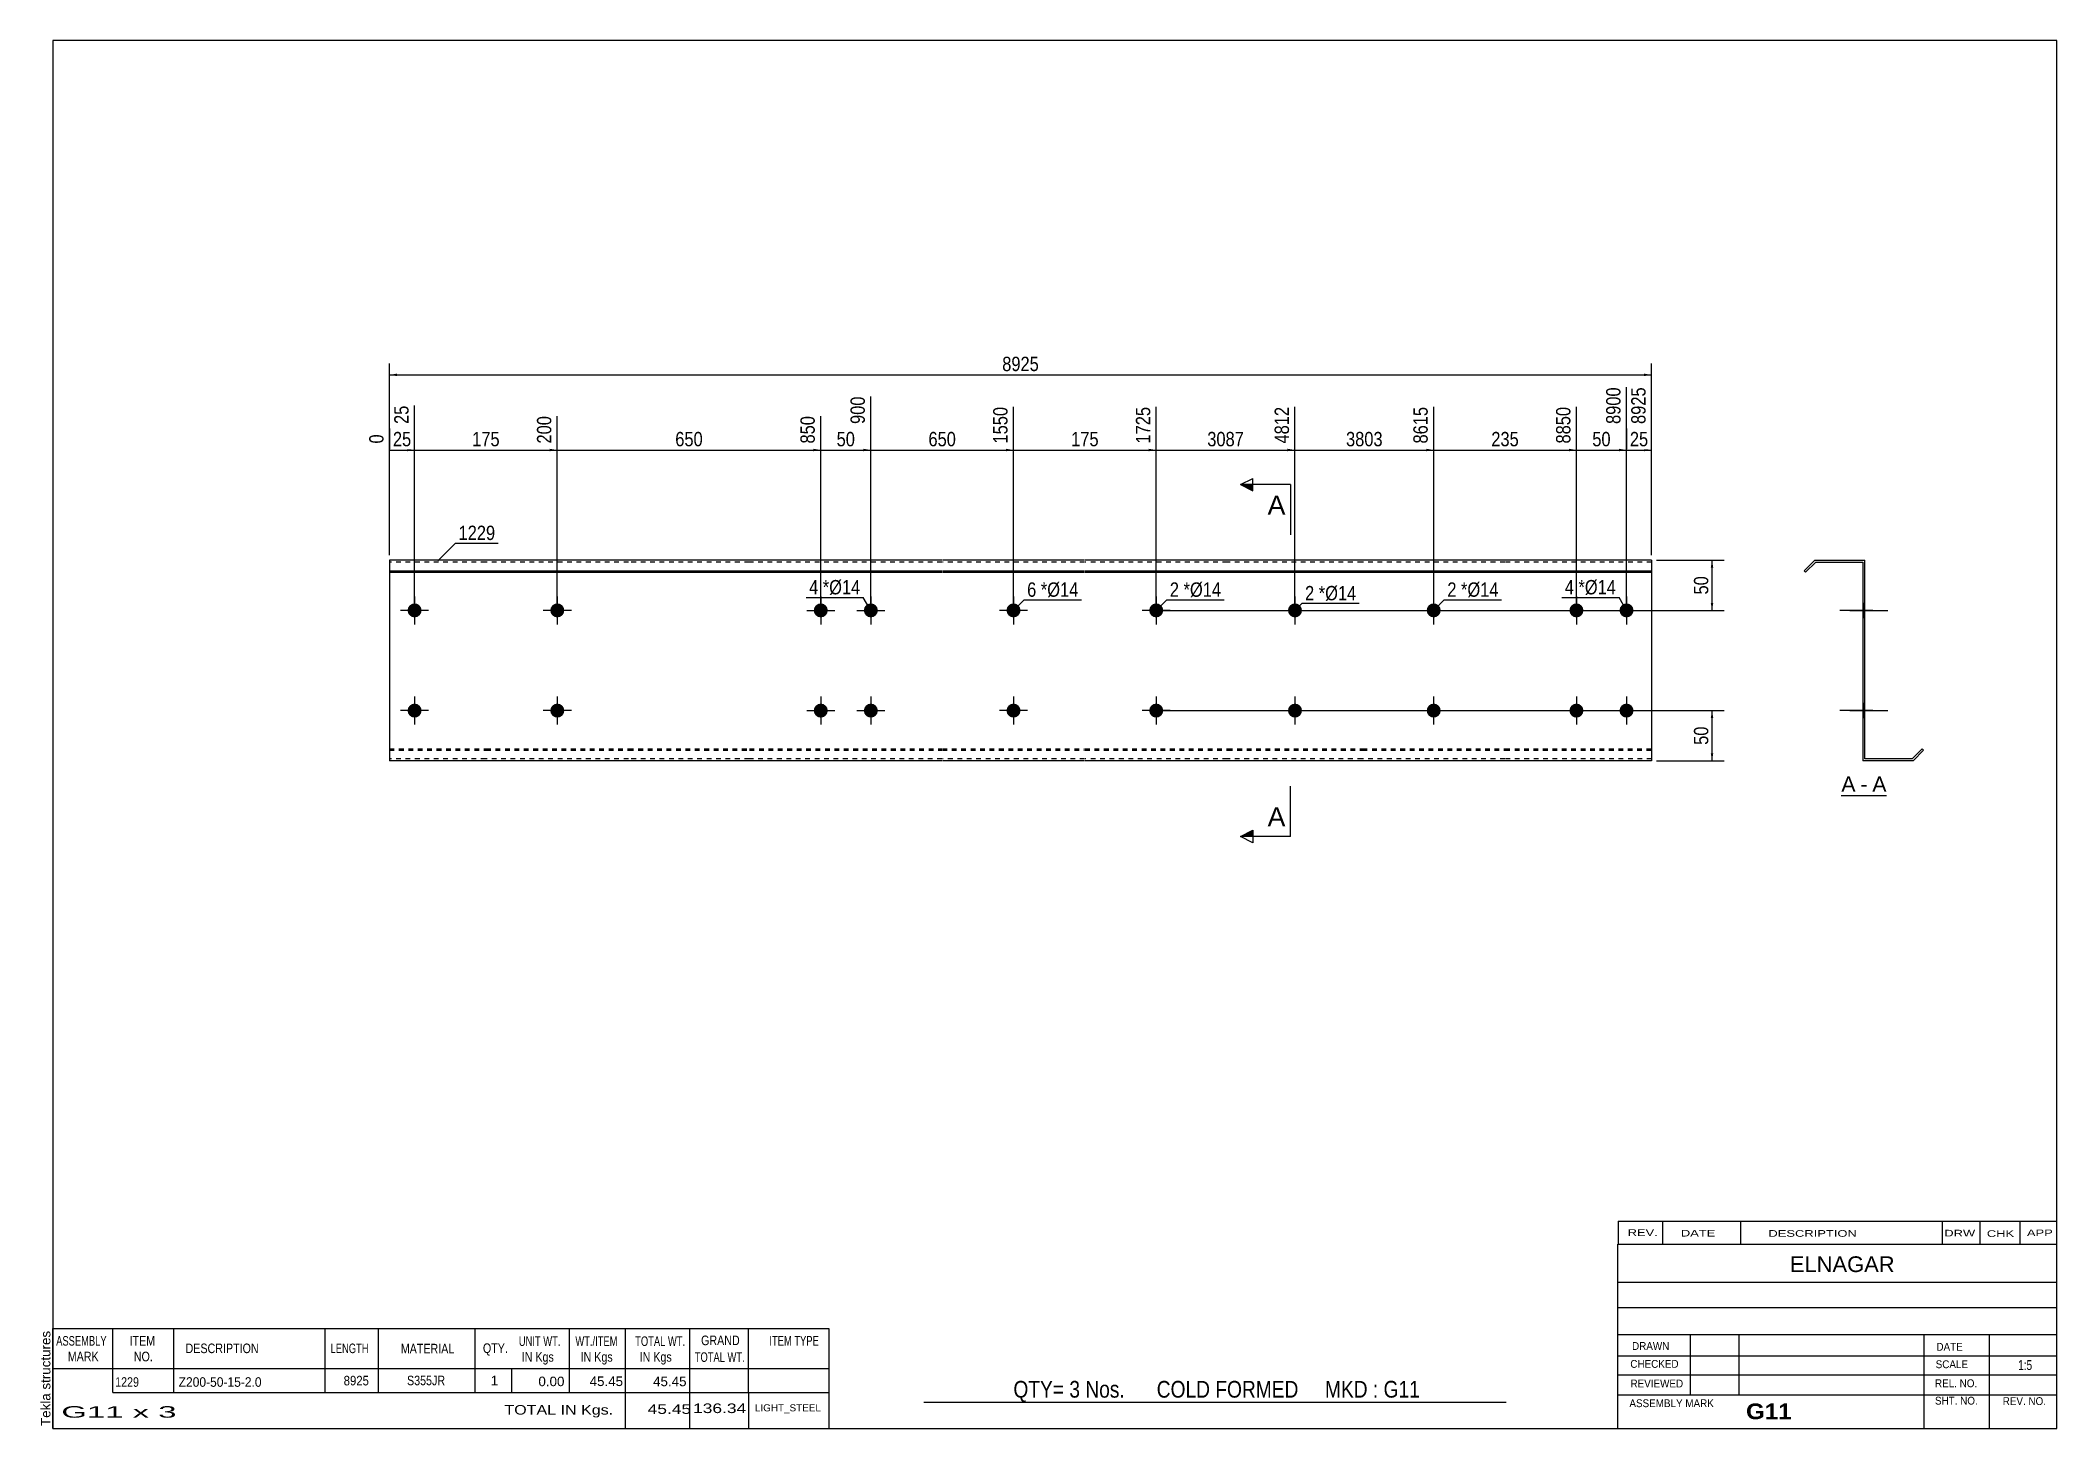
# Model space of a CAD drawing. Header units: millimetres. Extents: x -70 to 333, y -153 to 124.
import ezdxf

# ---------------------------------------------------------------- set-up
doc = ezdxf.new("R2010")
doc.units = ezdxf.units.MM
doc.linetypes.add('DXK_LINE_DOT1', pattern=[1.8814, 0.9407, -0.9407])
doc.styles.add('Arial', font='ARIAL.TTF', dxfattribs={"height": 0.2})
doc.styles.add('Arial Bold', font='ARIALBD.TTF', dxfattribs={"height": 0.2})
doc.styles.add('Arial Narrow', font='ARIALN.TTF', dxfattribs={"height": 0.2})

# ---------------------------------------------------------------- blocks, each defined once
blk = doc.blocks.new('Unknown-629087804-1609')
at = {"color": 5, "linetype": 'Continuous'}
for p, q in [((332.8, 123.75), (-67.2, 123.75)), ((-67.2, 123.75), (-67.2, -153.25)), ((332.8, -153.25), (332.8, 123.75)), ((-67.2, -153.25), (332.8, -153.25))]:
    blk.add_line(p, q, dxfattribs=at)
at = {"color": 174, "linetype": 'Continuous', "style": 'Arial'}
blk.add_text('Tekla structures', height=1.9102, rotation=90, dxfattribs=at).set_placement((-67.7, -152.75))
blk = doc.blocks.new('Unknown-629087804-12 - 1231')
at = {"color": 7, "linetype": 'Continuous'}
blk.add_line((289.81, -26.95), (298.84, -26.95), dxfattribs=at)
at = {"color": 0, "linetype": 'Continuous'}
blk.add_wipeout([(292.65, -26.2), (292.65, -23), (289.81, -23), (289.81, -26.2)], dxfattribs=at)
blk.add_wipeout([(295.03, -26.2), (295.03, -23), (293.61, -23), (293.61, -26.2)], dxfattribs=at)
at = {"color": 96, "linetype": 'Continuous', "style": 'Arial'}
blk.add_text('A', height=3.06, dxfattribs=at).set_placement((289.81, -26.2))
at = {"color": 0, "linetype": 'Continuous'}
blk.add_wipeout([(298.84, -26.2), (298.84, -23), (295.99, -23), (295.99, -26.2)], dxfattribs=at)
at = {"color": 96, "linetype": 'Continuous', "style": 'Arial'}
for s, p in [('A', (295.99, -26.2)), ('-', (293.61, -26.2))]:
    blk.add_text(s, height=3.06, dxfattribs=at).set_placement(p)
blk = doc.blocks.new('Bolt-629087804-1223 - 1203')
at = {"linetype": 'Continuous'}
for points in [[(34.89, 10, -1), (32.09, 10, -1)], [(125.96, 10, -1), (123.16, 10, -1)]]:
    blk.add_hatch(color=3, dxfattribs=at).paths.add_polyline_path(points)
at = {"color": 3, "linetype": 'Continuous'}
for p, q in [((33.49, 12.8), (33.49, 7.2)), ((124.56, 12.8), (124.56, 7.2)), ((36.29, 10), (30.69, 10)), ((127.36, 10), (121.76, 10))]:
    blk.add_line(p, q, dxfattribs=at)
blk = doc.blocks.new('Part-629087804-1218 - 1203')
at = {"color": 2, "linetype": 'Continuous'}
for p, q in [((0, 20), (0, -20)), ((19.19, 20), (0, 20)), ((0, 17.88), (19.19, 17.88)), ((0, 17.6), (19.19, 17.6)), ((47.68, 20), (19.29, 20)), ((19.29, 17.88), (47.68, 17.88)), ((19.29, 17.6), (47.68, 17.6)), ((71.78, 20), (47.78, 20)), ((47.78, 17.88), (71.78, 17.88)), ((47.78, 17.6), (71.78, 17.6)), ((110.27, 20), (71.88, 20)), ((71.88, 17.88), (110.27, 17.88)), ((71.88, 17.6), (110.27, 17.6)), ((138.76, 20), (110.37, 20)), ((110.37, 17.88), (138.76, 17.88)), ((110.37, 17.6), (138.76, 17.6)), ((167.25, 20), (138.86, 20)), ((138.86, 17.88), (167.25, 17.88)), ((138.86, 17.6), (167.25, 17.6)), ((194.15, 20), (167.35, 20)), ((167.35, 17.88), (194.15, 17.88)), ((167.35, 17.6), (194.15, 17.6)), ((222.63, 20), (194.25, 20)), ((194.25, 17.88), (222.63, 17.88)), ((194.25, 17.6), (222.63, 17.6)), ((251.93, 20), (222.73, 20)), ((222.73, 17.88), (251.93, 17.88)), ((222.73, 17.6), (251.93, 17.6)), ((251.93, 20), (251.93, -20)), ((19.19, -20), (0, -20)), ((47.68, -20), (19.29, -20)), ((71.78, -20), (47.78, -20)), ((110.27, -20), (71.88, -20)), ((138.76, -20), (110.37, -20)), ((167.25, -20), (138.86, -20)), ((194.15, -20), (167.35, -20)), ((222.63, -20), (194.25, -20)), ((251.93, -20), (222.73, -20))]:
    blk.add_line(p, q, dxfattribs=at)
at = {"color": 7, "linetype": 'DXK_LINE_DOT1'}
for p, q in [((19.19, 19.6), (0, 19.6)), ((47.68, 19.6), (19.29, 19.6)), ((71.78, 19.6), (47.78, 19.6)), ((110.27, 19.6), (71.88, 19.6)), ((138.76, 19.6), (110.37, 19.6)), ((167.25, 19.6), (138.86, 19.6)), ((194.15, 19.6), (167.35, 19.6)), ((222.63, 19.6), (194.25, 19.6)), ((251.93, 19.6), (222.73, 19.6)), ((0, -17.6), (19.19, -17.6)), ((0, -17.88), (19.19, -17.88)), ((19.19, -19.6), (0, -19.6)), ((19.29, -17.6), (47.68, -17.6)), ((19.29, -17.88), (47.68, -17.88)), ((47.68, -19.6), (19.29, -19.6)), ((47.78, -17.6), (71.78, -17.6)), ((47.78, -17.88), (71.78, -17.88)), ((71.78, -19.6), (47.78, -19.6)), ((71.88, -17.6), (110.27, -17.6)), ((71.88, -17.88), (110.27, -17.88)), ((110.27, -19.6), (71.88, -19.6)), ((110.37, -17.6), (138.76, -17.6)), ((110.37, -17.88), (138.76, -17.88)), ((138.76, -19.6), (110.37, -19.6)), ((138.86, -17.6), (167.25, -17.6)), ((138.86, -17.88), (167.25, -17.88)), ((167.25, -19.6), (138.86, -19.6)), ((167.35, -17.6), (194.15, -17.6)), ((167.35, -17.88), (194.15, -17.88)), ((194.15, -19.6), (167.35, -19.6)), ((194.25, -17.6), (222.63, -17.6)), ((194.25, -17.88), (222.63, -17.88)), ((222.63, -19.6), (194.25, -19.6)), ((222.73, -17.6), (251.93, -17.6)), ((222.73, -17.88), (251.93, -17.88)), ((251.93, -19.6), (222.73, -19.6))]:
    blk.add_line(p, q, dxfattribs=at)
blk = doc.blocks.new('Bolt-629087804-1219 - 1203')
at = {"linetype": 'Continuous'}
for points in [[(6.4, 10, -1), (3.6, 10, -1)], [(6.4, -10, -1), (3.6, -10, -1)]]:
    blk.add_hatch(color=3, dxfattribs=at).paths.add_polyline_path(points)
at = {"color": 3, "linetype": 'Continuous'}
for p, q in [((5, 12.8), (5, 7.2)), ((7.8, 10), (2.2, 10)), ((5, -7.2), (5, -12.8)), ((7.8, -10), (2.2, -10))]:
    blk.add_line(p, q, dxfattribs=at)
blk = doc.blocks.new('Bolt-629087804-1220 - 1203')
at = {"linetype": 'Continuous'}
for points in [[(154.45, 10, -1), (151.65, 10, -1)], [(154.45, -10, -1), (151.65, -10, -1)]]:
    blk.add_hatch(color=3, dxfattribs=at).paths.add_polyline_path(points)
at = {"color": 3, "linetype": 'Continuous'}
for p, q in [((153.05, 12.8), (153.05, 7.2)), ((155.85, 10), (150.25, 10)), ((153.05, -7.2), (153.05, -12.8)), ((155.85, -10), (150.25, -10))]:
    blk.add_line(p, q, dxfattribs=at)
blk = doc.blocks.new('Bolt-629087804-1221 - 1203')
at = {"linetype": 'Continuous'}
for points in [[(87.48, 10, -1), (84.68, 10, -1)], [(97.48, 10, -1), (94.68, 10, -1)], [(87.48, -10, -1), (84.68, -10, -1)], [(97.48, -10, -1), (94.68, -10, -1)]]:
    blk.add_hatch(color=3, dxfattribs=at).paths.add_polyline_path(points)
at = {"color": 3, "linetype": 'Continuous'}
for p, q in [((86.08, 12.8), (86.08, 7.2)), ((96.08, 12.8), (96.08, 7.2)), ((83.28, 10), (88.88, 10)), ((93.28, 10), (98.88, 10)), ((86.08, -7.2), (86.08, -12.8)), ((96.08, -7.2), (96.08, -12.8)), ((83.28, -10), (88.88, -10)), ((93.28, -10), (98.88, -10))]:
    blk.add_line(p, q, dxfattribs=at)
blk = doc.blocks.new('Bolt-629087804-1222 - 1203')
at = {"linetype": 'Continuous'}
for points in [[(34.89, -10, -1), (32.09, -10, -1)], [(125.96, -10, -1), (123.16, -10, -1)]]:
    blk.add_hatch(color=3, dxfattribs=at).paths.add_polyline_path(points)
at = {"color": 3, "linetype": 'Continuous'}
for p, q in [((33.49, -7.2), (33.49, -12.8)), ((124.56, -7.2), (124.56, -12.8)), ((36.29, -10), (30.69, -10)), ((127.36, -10), (121.76, -10))]:
    blk.add_line(p, q, dxfattribs=at)
blk = doc.blocks.new('Bolt-629087804-1224 - 1203')
at = {"linetype": 'Continuous'}
for points in [[(182.15, 10, -1), (179.35, 10, -1)], [(182.15, -10, -1), (179.35, -10, -1)]]:
    blk.add_hatch(color=3, dxfattribs=at).paths.add_polyline_path(points)
at = {"color": 3, "linetype": 'Continuous'}
for p, q in [((180.75, 12.8), (180.75, 7.2)), ((177.95, 10), (183.55, 10)), ((180.75, -7.2), (180.75, -12.8)), ((177.95, -10), (183.55, -10))]:
    blk.add_line(p, q, dxfattribs=at)
blk = doc.blocks.new('Bolt-629087804-1225 - 1203')
at = {"linetype": 'Continuous'}
for points in [[(238.33, 10, -1), (235.53, 10, -1)], [(248.33, 10, -1), (245.53, 10, -1)], [(238.33, -10, -1), (235.53, -10, -1)], [(248.33, -10, -1), (245.53, -10, -1)]]:
    blk.add_hatch(color=3, dxfattribs=at).paths.add_polyline_path(points)
at = {"color": 3, "linetype": 'Continuous'}
for p, q in [((236.93, 12.8), (236.93, 7.2)), ((246.93, 12.8), (246.93, 7.2)), ((234.13, 10), (239.73, 10)), ((244.13, 10), (249.73, 10)), ((236.93, -7.2), (236.93, -12.8)), ((246.93, -7.2), (246.93, -12.8)), ((234.13, -10), (239.73, -10)), ((244.13, -10), (249.73, -10))]:
    blk.add_line(p, q, dxfattribs=at)
blk = doc.blocks.new('Bolt-629087804-1226 - 1203')
at = {"linetype": 'Continuous'}
for points in [[(207.04, 10, -1), (209.84, 10, -1)], [(207.04, -10, -1), (209.84, -10, -1)]]:
    blk.add_hatch(color=3, dxfattribs=at).paths.add_polyline_path(points)
at = {"color": 3, "linetype": 'Continuous'}
for p, q in [((208.44, 7.2), (208.44, 12.8)), ((205.64, 10), (211.24, 10)), ((208.44, -12.8), (208.44, -7.2)), ((205.64, -10), (211.24, -10))]:
    blk.add_line(p, q, dxfattribs=at)
blk = doc.blocks.new('Part-629087804-1233 - 1231')
at = {"color": 2, "linetype": 'Continuous'}
for p, q in [((284.52, 20), (282.4, 17.88)), ((282.4, 17.88), (282.68, 17.6)), ((282.68, 17.6), (284.69, 19.6)), ((284.52, 20), (294.52, 20)), ((284.69, 19.6), (294.12, 19.6)), ((294.12, 19.6), (294.12, -20)), ((294.52, -19.6), (294.52, 20)), ((304.12, -20), (294.12, -20)), ((303.96, -19.6), (294.52, -19.6)), ((305.96, -17.6), (303.96, -19.6)), ((304.12, -20), (306.24, -17.88)), ((306.24, -17.88), (305.96, -17.6))]:
    blk.add_line(p, q, dxfattribs=at)
blk = doc.blocks.new('Bolt-629087804-1234 - 1231')
at = {"linetype": 'Continuous'}
for points in [[(294.52, 8.6), (294.52, 11.4), (294.12, 11.4), (294.12, 8.6)], [(294.52, -11.4), (294.52, -8.6), (294.12, -8.6), (294.12, -11.4)]]:
    blk.add_hatch(color=3, dxfattribs=at).paths.add_polyline_path(points)
at = {"color": 3, "linetype": 'Continuous'}
for p, q in [((296.12, 10), (289.52, 10)), ((294.52, 11.4), (294.12, 11.4)), ((294.52, 8.6), (294.12, 8.6)), ((296.12, -10), (289.52, -10)), ((294.52, -8.6), (294.12, -8.6)), ((294.52, -11.4), (294.12, -11.4))]:
    blk.add_line(p, q, dxfattribs=at)
blk = doc.blocks.new('Bolt-629087804-1235 - 1231')
at = {"linetype": 'Continuous'}
for points in [[(294.52, 8.6), (294.52, 11.4), (294.12, 11.4), (294.12, 8.6)], [(294.52, -11.4), (294.52, -8.6), (294.12, -8.6), (294.12, -11.4)]]:
    blk.add_hatch(color=3, dxfattribs=at).paths.add_polyline_path(points)
at = {"color": 3, "linetype": 'Continuous'}
for p, q in [((296.12, 10), (289.52, 10)), ((294.52, 11.4), (294.12, 11.4)), ((294.52, 8.6), (294.12, 8.6)), ((296.12, -10), (289.52, -10)), ((294.52, -8.6), (294.12, -8.6)), ((294.52, -11.4), (294.12, -11.4))]:
    blk.add_line(p, q, dxfattribs=at)
blk = doc.blocks.new('Bolt-629087804-1236 - 1231')
at = {"linetype": 'Continuous'}
for points in [[(294.52, 8.6), (294.52, 11.4), (294.12, 11.4), (294.12, 8.6)], [(294.52, 8.6), (294.52, 11.4), (294.12, 11.4), (294.12, 8.6)], [(294.52, -11.4), (294.52, -8.6), (294.12, -8.6), (294.12, -11.4)], [(294.52, -11.4), (294.52, -8.6), (294.12, -8.6), (294.12, -11.4)]]:
    blk.add_hatch(color=3, dxfattribs=at).paths.add_polyline_path(points)
at = {"color": 3, "linetype": 'Continuous'}
for p, q in [((291.52, 10), (299.12, 10)), ((291.52, 10), (299.12, 10)), ((294.12, 11.4), (294.52, 11.4)), ((294.12, 11.4), (294.52, 11.4)), ((294.12, 8.6), (294.52, 8.6)), ((294.12, 8.6), (294.52, 8.6)), ((291.52, -10), (299.12, -10)), ((291.52, -10), (299.12, -10)), ((294.12, -8.6), (294.52, -8.6)), ((294.12, -8.6), (294.52, -8.6)), ((294.12, -11.4), (294.52, -11.4)), ((294.12, -11.4), (294.52, -11.4))]:
    blk.add_line(p, q, dxfattribs=at)
blk = doc.blocks.new('Bolt-629087804-1237 - 1231')
at = {"linetype": 'Continuous'}
blk.add_hatch(color=3, dxfattribs=at).paths.add_polyline_path([(294.52, -11.4), (294.52, -8.6), (294.12, -8.6), (294.12, -11.4)])
blk.add_hatch(color=3, dxfattribs=at).paths.add_polyline_path([(294.52, -11.4), (294.52, -8.6), (294.12, -8.6), (294.12, -11.4)])
at = {"color": 3, "linetype": 'Continuous'}
for p, q in [((296.12, -10), (289.52, -10)), ((296.12, -10), (289.52, -10)), ((294.52, -8.6), (294.12, -8.6)), ((294.52, -8.6), (294.12, -8.6)), ((294.52, -11.4), (294.12, -11.4)), ((294.52, -11.4), (294.12, -11.4))]:
    blk.add_line(p, q, dxfattribs=at)
blk = doc.blocks.new('Bolt-629087804-1238 - 1231')
at = {"linetype": 'Continuous'}
blk.add_hatch(color=3, dxfattribs=at).paths.add_polyline_path([(294.52, 8.6), (294.52, 11.4), (294.12, 11.4), (294.12, 8.6)])
blk.add_hatch(color=3, dxfattribs=at).paths.add_polyline_path([(294.52, 8.6), (294.52, 11.4), (294.12, 11.4), (294.12, 8.6)])
at = {"color": 3, "linetype": 'Continuous'}
for p, q in [((296.12, 10), (289.52, 10)), ((296.12, 10), (289.52, 10)), ((294.52, 11.4), (294.12, 11.4)), ((294.52, 11.4), (294.12, 11.4)), ((294.52, 8.6), (294.12, 8.6)), ((294.52, 8.6), (294.12, 8.6))]:
    blk.add_line(p, q, dxfattribs=at)
blk = doc.blocks.new('Bolt-629087804-1239 - 1231')
at = {"linetype": 'Continuous'}
for points in [[(294.52, 8.6), (294.52, 11.4), (294.12, 11.4), (294.12, 8.6)], [(294.52, -11.4), (294.52, -8.6), (294.12, -8.6), (294.12, -11.4)]]:
    blk.add_hatch(color=3, dxfattribs=at).paths.add_polyline_path(points)
at = {"color": 3, "linetype": 'Continuous'}
for p, q in [((294.12, 11.4), (294.52, 11.4)), ((294.12, 10), (298.52, 10)), ((294.12, 8.6), (294.52, 8.6)), ((294.12, -8.6), (294.52, -8.6)), ((294.12, -10), (298.52, -10)), ((294.12, -11.4), (294.52, -11.4))]:
    blk.add_line(p, q, dxfattribs=at)
blk = doc.blocks.new('Bolt-629087804-1240 - 1231')
at = {"linetype": 'Continuous'}
for points in [[(294.52, 8.6), (294.52, 11.4), (294.12, 11.4), (294.12, 8.6)], [(294.52, 8.6), (294.52, 11.4), (294.12, 11.4), (294.12, 8.6)], [(294.52, -11.4), (294.52, -8.6), (294.12, -8.6), (294.12, -11.4)], [(294.52, -11.4), (294.52, -8.6), (294.12, -8.6), (294.12, -11.4)]]:
    blk.add_hatch(color=3, dxfattribs=at).paths.add_polyline_path(points)
at = {"color": 3, "linetype": 'Continuous'}
for p, q in [((291.52, 10), (299.12, 10)), ((291.52, 10), (299.12, 10)), ((294.12, 11.4), (294.52, 11.4)), ((294.12, 11.4), (294.52, 11.4)), ((294.12, 8.6), (294.52, 8.6)), ((294.12, 8.6), (294.52, 8.6)), ((291.52, -10), (299.12, -10)), ((291.52, -10), (299.12, -10)), ((294.12, -8.6), (294.52, -8.6)), ((294.12, -8.6), (294.52, -8.6)), ((294.12, -11.4), (294.52, -11.4)), ((294.12, -11.4), (294.52, -11.4))]:
    blk.add_line(p, q, dxfattribs=at)
blk = doc.blocks.new('Bolt-629087804-1241 - 1231')
at = {"linetype": 'Continuous'}
for points in [[(294.12, 11.4), (294.12, 8.6), (294.52, 8.6), (294.52, 11.4)], [(294.12, -8.6), (294.12, -11.4), (294.52, -11.4), (294.52, -8.6)]]:
    blk.add_hatch(color=3, dxfattribs=at).paths.add_polyline_path(points)
at = {"color": 3, "linetype": 'Continuous'}
for p, q in [((296.12, 10), (289.52, 10)), ((294.52, 11.4), (294.12, 11.4)), ((294.52, 8.6), (294.12, 8.6)), ((296.12, -10), (289.52, -10)), ((294.52, -8.6), (294.12, -8.6)), ((294.52, -11.4), (294.12, -11.4))]:
    blk.add_line(p, q, dxfattribs=at)
blk = doc.blocks.new('StraightDimension-629087804-1303 - 1203')
at = {"linetype": 'Continuous'}
for points in [[(263.75, 18.5), (264, 20), (264.25, 18.5)], [(264.25, 11.5), (264, 10), (263.75, 11.5)]]:
    blk.add_hatch(color=7, dxfattribs=at).paths.add_polyline_path(points)
at = {"color": 7, "linetype": 'Continuous'}
for p, q in [((252.93, 20), (266.4, 20)), ((264, 10), (264, 20)), ((154.05, 10), (266.4, 10))]:
    blk.add_line(p, q, dxfattribs=at)
at = {"color": 0}
blk.add_wipeout([(263.85, 17.43), (259.65, 17.43), (259.65, 12.57), (263.85, 12.57)], dxfattribs=at)
at = {"color": 3, "style": 'Arial Narrow'}
blk.add_text('50', height=2.863, rotation=90.0002, dxfattribs=at).set_placement((263.25, 13.17))
blk = doc.blocks.new('StraightDimension-629087804-1259 - 1203')
at = {"linetype": 'Continuous'}
blk.add_hatch(color=7, dxfattribs=at).paths.add_polyline_path([(151.55, 42.25), (153.05, 42), (151.55, 41.75)])
at = {"color": 7, "linetype": 'Continuous'}
for p, q in [((124.56, 11), (124.56, 50.61)), ((153.05, 11), (153.05, 50.61)), ((124.56, 42), (153.05, 42))]:
    blk.add_line(p, q, dxfattribs=at)
at = {"color": 0, "linetype": 'Continuous'}
blk.add_wipeout([(152.45, 51.21), (148.25, 51.21), (148.25, 42.7), (152.45, 42.7)], dxfattribs=at)
at = {"color": 0}
blk.add_wipeout([(142.15, 42.15), (142.15, 46.35), (135.47, 46.35), (135.47, 42.15)], dxfattribs=at)
at = {"color": 3, "linetype": 'Continuous', "style": 'Arial Narrow'}
blk.add_text('1725', height=2.863, rotation=90.0002, dxfattribs=at).set_placement((151.85, 43.3))
at = {"color": 3, "style": 'Arial Narrow'}
blk.add_text('175', height=2.863, dxfattribs=at).set_placement((136.07, 42.75))
blk = doc.blocks.new('StraightDimension-629087804-1264 - 1203')
at = {"linetype": 'Continuous'}
blk.add_hatch(color=7, dxfattribs=at).paths.add_polyline_path([(3.5, 42.25), (5, 42), (3.5, 41.75)])
at = {"color": 7, "linetype": 'Continuous'}
for p, q in [((5, 11), (5, 50.86)), ((0, 21), (0, 45.13)), ((0, 42), (5, 42))]:
    blk.add_line(p, q, dxfattribs=at)
at = {"color": 0}
blk.add_wipeout([(4.93, 42.15), (4.93, 46.35), (0.07, 46.35), (0.07, 42.15)], dxfattribs=at)
at = {"color": 0, "linetype": 'Continuous'}
blk.add_wipeout([(4.4, 51.46), (0.2, 51.46), (0.2, 46.6), (4.4, 46.6)], dxfattribs=at)
blk.add_wipeout([(-0.6, 45.73), (-4.8, 45.73), (-4.8, 42.7), (-0.6, 42.7)], dxfattribs=at)
at = {"color": 3, "linetype": 'Continuous', "style": 'Arial Narrow'}
for s, height, p in [('25', 2.863, (3.8, 47.2)), ('0', 2.86, (-1.2, 43.3))]:
    blk.add_text(s, height=height, rotation=90.0002, dxfattribs=at).set_placement(p)
at = {"color": 3, "style": 'Arial Narrow'}
blk.add_text('25', height=2.863, dxfattribs=at).set_placement((0.67, 42.75))
blk = doc.blocks.new('StraightDimension-629087804-1254 - 1203')
at = {"linetype": 'Continuous'}
blk.add_hatch(color=7, dxfattribs=at).paths.add_polyline_path([(250.43, 42.25), (251.93, 42), (250.43, 41.75)])
at = {"color": 7, "linetype": 'Continuous'}
for p, q in [((246.93, 11), (246.93, 54.51)), ((251.93, 21), (251.93, 54.51)), ((246.93, 42), (251.93, 42))]:
    blk.add_line(p, q, dxfattribs=at)
at = {"color": 0}
blk.add_wipeout([(251.86, 42.15), (251.86, 46.35), (247, 46.35), (247, 42.15)], dxfattribs=at)
at = {"color": 0, "linetype": 'Continuous'}
blk.add_wipeout([(251.33, 55.11), (247.13, 55.11), (247.13, 46.6), (251.33, 46.6)], dxfattribs=at)
at = {"color": 3, "linetype": 'Continuous', "style": 'Arial Narrow'}
blk.add_text('8925', height=2.863, rotation=90.0002, dxfattribs=at).set_placement((250.73, 47.2))
at = {"color": 3, "style": 'Arial Narrow'}
blk.add_text('25', height=2.863, dxfattribs=at).set_placement((247.6, 42.75))
blk = doc.blocks.new('StraightDimension-629087804-1255 - 1203')
at = {"linetype": 'Continuous'}
blk.add_hatch(color=7, dxfattribs=at).paths.add_polyline_path([(245.43, 42.25), (246.93, 42), (245.43, 41.75)])
at = {"color": 7, "linetype": 'Continuous'}
for p, q in [((246.93, 11), (246.93, 54.51)), ((236.93, 11), (236.93, 50.61)), ((236.93, 42), (246.93, 42))]:
    blk.add_line(p, q, dxfattribs=at)
at = {"color": 0}
blk.add_wipeout([(244.36, 42.15), (244.36, 46.35), (239.5, 46.35), (239.5, 42.15)], dxfattribs=at)
at = {"color": 0, "linetype": 'Continuous'}
blk.add_wipeout([(246.33, 55.11), (242.13, 55.11), (242.13, 46.6), (246.33, 46.6)], dxfattribs=at)
at = {"color": 3, "linetype": 'Continuous', "style": 'Arial Narrow'}
blk.add_text('8900', height=2.863, rotation=90.0002, dxfattribs=at).set_placement((245.73, 47.2))
at = {"color": 3, "style": 'Arial Narrow'}
blk.add_text('50', height=2.863, dxfattribs=at).set_placement((240.1, 42.75))
blk = doc.blocks.new('StraightDimension-629087804-1256 - 1203')
at = {"linetype": 'Continuous'}
blk.add_hatch(color=7, dxfattribs=at).paths.add_polyline_path([(235.43, 42.25), (236.93, 42), (235.43, 41.75)])
at = {"color": 7, "linetype": 'Continuous'}
for p, q in [((208.44, 11), (208.44, 50.61)), ((236.93, 11), (236.93, 50.61)), ((208.44, 42), (236.93, 42))]:
    blk.add_line(p, q, dxfattribs=at)
at = {"color": 0, "linetype": 'Continuous'}
blk.add_wipeout([(236.33, 51.21), (232.13, 51.21), (232.13, 42.7), (236.33, 42.7)], dxfattribs=at)
at = {"color": 0}
blk.add_wipeout([(226.03, 42.15), (226.03, 46.35), (219.34, 46.35), (219.34, 42.15)], dxfattribs=at)
at = {"color": 3, "linetype": 'Continuous', "style": 'Arial Narrow'}
blk.add_text('8850', height=2.863, rotation=90.0002, dxfattribs=at).set_placement((235.73, 43.3))
at = {"color": 3, "style": 'Arial Narrow'}
blk.add_text('235', height=2.863, dxfattribs=at).set_placement((219.94, 42.75))
blk = doc.blocks.new('StraightDimension-629087804-1257 - 1203')
at = {"linetype": 'Continuous'}
blk.add_hatch(color=7, dxfattribs=at).paths.add_polyline_path([(206.94, 42.25), (208.44, 42), (206.94, 41.75)])
at = {"color": 7, "linetype": 'Continuous'}
for p, q in [((180.75, 11), (180.75, 50.61)), ((208.44, 11), (208.44, 50.61)), ((180.75, 42), (208.44, 42))]:
    blk.add_line(p, q, dxfattribs=at)
at = {"color": 0, "linetype": 'Continuous'}
blk.add_wipeout([(207.84, 51.21), (203.64, 51.21), (203.64, 42.7), (207.84, 42.7)], dxfattribs=at)
at = {"color": 0}
blk.add_wipeout([(198.85, 42.15), (198.85, 46.35), (190.34, 46.35), (190.34, 42.15)], dxfattribs=at)
at = {"color": 3, "linetype": 'Continuous', "style": 'Arial Narrow'}
blk.add_text('8615', height=2.863, rotation=90.0002, dxfattribs=at).set_placement((207.24, 43.3))
at = {"color": 3, "style": 'Arial Narrow'}
blk.add_text('3803', height=2.863, dxfattribs=at).set_placement((190.94, 42.75))
blk = doc.blocks.new('StraightDimension-629087804-1258 - 1203')
at = {"linetype": 'Continuous'}
blk.add_hatch(color=7, dxfattribs=at).paths.add_polyline_path([(179.25, 42.25), (180.75, 42), (179.25, 41.75)])
at = {"color": 7, "linetype": 'Continuous'}
for p, q in [((153.05, 11), (153.05, 50.61)), ((180.75, 11), (180.75, 50.61)), ((153.05, 42), (180.75, 42))]:
    blk.add_line(p, q, dxfattribs=at)
at = {"color": 0, "linetype": 'Continuous'}
blk.add_wipeout([(180.15, 51.21), (175.95, 51.21), (175.95, 42.7), (180.15, 42.7)], dxfattribs=at)
at = {"color": 0}
blk.add_wipeout([(171.15, 42.15), (171.15, 46.35), (162.64, 46.35), (162.64, 42.15)], dxfattribs=at)
at = {"color": 3, "linetype": 'Continuous', "style": 'Arial Narrow'}
blk.add_text('4812', height=2.863, rotation=90.0002, dxfattribs=at).set_placement((179.55, 43.3))
at = {"color": 3, "style": 'Arial Narrow'}
blk.add_text('3087', height=2.863, dxfattribs=at).set_placement((163.24, 42.75))
blk = doc.blocks.new('StraightDimension-629087804-1260 - 1203')
at = {"linetype": 'Continuous'}
blk.add_hatch(color=7, dxfattribs=at).paths.add_polyline_path([(123.06, 42.25), (124.56, 42), (123.06, 41.75)])
at = {"color": 7, "linetype": 'Continuous'}
for p, q in [((96.08, 11), (96.08, 52.68)), ((124.56, 11), (124.56, 50.61)), ((96.08, 42), (124.56, 42))]:
    blk.add_line(p, q, dxfattribs=at)
at = {"color": 0, "linetype": 'Continuous'}
blk.add_wipeout([(123.96, 51.21), (119.76, 51.21), (119.76, 42.7), (123.96, 42.7)], dxfattribs=at)
at = {"color": 0}
blk.add_wipeout([(113.66, 42.15), (113.66, 46.35), (106.98, 46.35), (106.98, 42.15)], dxfattribs=at)
at = {"color": 3, "linetype": 'Continuous', "style": 'Arial Narrow'}
blk.add_text('1550', height=2.863, rotation=90.0002, dxfattribs=at).set_placement((123.36, 43.3))
at = {"color": 3, "style": 'Arial Narrow'}
blk.add_text('650', height=2.863, dxfattribs=at).set_placement((107.58, 42.75))
blk = doc.blocks.new('StraightDimension-629087804-1261 - 1203')
at = {"linetype": 'Continuous'}
blk.add_hatch(color=7, dxfattribs=at).paths.add_polyline_path([(94.58, 42.25), (96.08, 42), (94.58, 41.75)])
at = {"color": 7, "linetype": 'Continuous'}
for p, q in [((96.08, 11), (96.08, 52.68)), ((86.08, 11), (86.08, 48.78)), ((86.08, 42), (96.08, 42))]:
    blk.add_line(p, q, dxfattribs=at)
at = {"color": 0}
blk.add_wipeout([(93.5, 42.15), (93.5, 46.35), (88.65, 46.35), (88.65, 42.15)], dxfattribs=at)
at = {"color": 0, "linetype": 'Continuous'}
blk.add_wipeout([(95.48, 53.28), (91.28, 53.28), (91.28, 46.6), (95.48, 46.6)], dxfattribs=at)
at = {"color": 3, "linetype": 'Continuous', "style": 'Arial Narrow'}
blk.add_text('900', height=2.863, rotation=90.0002, dxfattribs=at).set_placement((94.88, 47.2))
at = {"color": 3, "style": 'Arial Narrow'}
blk.add_text('50', height=2.863, dxfattribs=at).set_placement((89.25, 42.75))
blk = doc.blocks.new('StraightDimension-629087804-1262 - 1203')
at = {"linetype": 'Continuous'}
blk.add_hatch(color=7, dxfattribs=at).paths.add_polyline_path([(84.58, 42.25), (86.08, 42), (84.58, 41.75)])
at = {"color": 7, "linetype": 'Continuous'}
for p, q in [((33.49, 11), (33.49, 48.78)), ((86.08, 11), (86.08, 48.78)), ((33.49, 42), (86.08, 42))]:
    blk.add_line(p, q, dxfattribs=at)
at = {"color": 0, "linetype": 'Continuous'}
blk.add_wipeout([(85.48, 49.38), (81.28, 49.38), (81.28, 42.7), (85.48, 42.7)], dxfattribs=at)
at = {"color": 0}
blk.add_wipeout([(63.12, 42.15), (63.12, 46.35), (56.44, 46.35), (56.44, 42.15)], dxfattribs=at)
at = {"color": 3, "linetype": 'Continuous', "style": 'Arial Narrow'}
blk.add_text('850', height=2.863, rotation=90.0002, dxfattribs=at).set_placement((84.88, 43.3))
at = {"color": 3, "style": 'Arial Narrow'}
blk.add_text('650', height=2.863, dxfattribs=at).set_placement((57.04, 42.75))
blk = doc.blocks.new('StraightDimension-629087804-1312 - 1203')
at = {"linetype": 'Continuous'}
for points in [[(263.75, -11.5), (264, -10), (264.25, -11.5)], [(264.25, -18.5), (264, -20), (263.75, -18.5)]]:
    blk.add_hatch(color=7, dxfattribs=at).paths.add_polyline_path(points)
at = {"color": 7, "linetype": 'Continuous'}
for p, q in [((154.05, -10), (266.4, -10)), ((264, -20), (264, -10)), ((252.93, -20), (266.4, -20))]:
    blk.add_line(p, q, dxfattribs=at)
at = {"color": 0}
blk.add_wipeout([(263.85, -12.57), (259.65, -12.57), (259.65, -17.43), (263.85, -17.43)], dxfattribs=at)
at = {"color": 3, "style": 'Arial Narrow'}
blk.add_text('50', height=2.863, rotation=90.0002, dxfattribs=at).set_placement((263.25, -16.83))
blk = doc.blocks.new('StraightDimension-629087804-1263 - 1203')
at = {"linetype": 'Continuous'}
blk.add_hatch(color=7, dxfattribs=at).paths.add_polyline_path([(31.99, 42.25), (33.49, 42), (31.99, 41.75)])
at = {"color": 7, "linetype": 'Continuous'}
for p, q in [((5, 11), (5, 50.86)), ((33.49, 11), (33.49, 48.78)), ((5, 42), (33.49, 42))]:
    blk.add_line(p, q, dxfattribs=at)
at = {"color": 0, "linetype": 'Continuous'}
blk.add_wipeout([(32.89, 49.38), (28.69, 49.38), (28.69, 42.7), (32.89, 42.7)], dxfattribs=at)
at = {"color": 0}
blk.add_wipeout([(22.59, 42.15), (22.59, 46.35), (15.9, 46.35), (15.9, 42.15)], dxfattribs=at)
at = {"color": 3, "linetype": 'Continuous', "style": 'Arial Narrow'}
blk.add_text('200', height=2.863, rotation=90.0002, dxfattribs=at).set_placement((32.29, 43.3))
at = {"color": 3, "style": 'Arial Narrow'}
blk.add_text('175', height=2.863, dxfattribs=at).set_placement((16.5, 42.75))
blk = doc.blocks.new('StraightDimension-629087804-1321 - 1203')
at = {"linetype": 'Continuous'}
for points in [[(1.5, 56.75), (0, 57), (1.5, 57.25)], [(250.43, 57.25), (251.93, 57), (250.43, 56.75)]]:
    blk.add_hatch(color=7, dxfattribs=at).paths.add_polyline_path(points)
at = {"color": 7, "linetype": 'Continuous'}
for p, q in [((0, 21), (0, 59.25)), ((0, 57), (251.93, 57)), ((251.93, 21), (251.93, 59.25))]:
    blk.add_line(p, q, dxfattribs=at)
at = {"color": 0}
blk.add_wipeout([(130.22, 57.15), (130.22, 61.35), (121.71, 61.35), (121.71, 57.15)], dxfattribs=at)
at = {"color": 3, "style": 'Arial Narrow'}
blk.add_text('8925', height=2.863, dxfattribs=at).set_placement((122.31, 57.75))
blk = doc.blocks.new('CBS_BOM-629087804-1635')
at = {"color": 7, "linetype": 'Continuous'}
for p, q in [((-67.23, -141.28), (-67.23, -133.28)), ((-67.23, -133.28), (87.69, -133.28)), ((-55.23, -141.28), (-55.23, -133.28)), ((-43.04, -141.28), (-43.04, -133.28)), ((-12.88, -141.28), (-12.88, -133.28)), ((-2.2, -141.28), (-2.2, -133.28)), ((17.12, -141.28), (17.12, -133.28)), ((35.92, -141.28), (35.92, -133.28)), ((47.13, -141.28), (47.13, -133.28)), ((59.92, -141.28), (59.92, -133.28)), ((71.67, -141.28), (71.67, -133.28)), ((87.69, -133.29), (87.69, -141.27)), ((-67.23, -141.28), (87.69, -141.28)), ((-67.23, -146.08), (-67.23, -141.28)), ((-55.23, -146.08), (-55.23, -141.28)), ((-43.04, -146.08), (-43.04, -141.28)), ((-12.88, -146.08), (-12.88, -141.28)), ((-2.2, -146.08), (-2.2, -141.28)), ((17.12, -146.08), (17.12, -141.28)), ((24.38, -146.08), (24.38, -141.28)), ((35.92, -146.08), (35.92, -141.28)), ((47.13, -146.08), (47.13, -141.28)), ((59.92, -146.08), (59.92, -141.28)), ((71.69, -146.08), (71.69, -141.28)), ((87.69, -141.28), (87.69, -146.08)), ((-67.23, -153.28), (-67.23, -146.1)), ((-55.23, -146.08), (87.69, -146.08)), ((47.13, -153.28), (47.13, -146.1)), ((59.92, -153.28), (59.92, -146.1)), ((71.73, -153.28), (71.73, -146.1)), ((87.69, -146.08), (87.69, -153.28)), ((-67.23, -153.28), (87.69, -153.28))]:
    blk.add_line(p, q, dxfattribs=at)
at = {"color": 3, "linetype": 'Continuous', "style": 'Arial'}
for s, height, width, p in [('ASSEMBLY', 1.91, 0.7, (-66.55, -136.71)), ('ITEM', 1.91, 0.8, (-51.9, -136.71)), ('DESCRIPTION', 1.9102, 0.8, (-40.72, -138.21)), ('LENGTH', 1.91, 0.7, (-11.77, -138.21)), ('MATERIAL', 1.91, 0.8, (2.25, -138.26)), ('QTY.', 1.91, 0.8, (18.64, -138.18)), ('UNIT WT.', 1.91, 0.7, (25.81, -136.78)), ('WT./ITEM', 1.91, 0.7, (37.1, -136.78)), ('TOTAL WT.', 1.91, 0.7, (49.04, -136.78)), ('GRAND', 1.91, 0.8, (62.19, -136.62)), ('ITEM TYPE', 1.91, 0.7, (75.83, -136.7)), ('MARK', 1.91, 0.8, (-64.23, -139.84)), ('NO.', 1.91, 0.8, (-51.05, -139.84)), ('IN Kgs', 1.91, 0.8, (26.39, -139.92)), ('IN Kgs', 1.91, 0.8, (38.14, -139.92)), ('IN Kgs', 1.91, 0.8, (49.93, -139.92)), ('TOTAL WT.', 1.91, 0.7, (60.93, -139.96))]:
    blk.add_text(s, height=height, dxfattribs=dict(at, width=width)).set_placement(p)
at = {"color": 7, "linetype": 'Continuous', "style": 'Arial'}
for s, height, width, p in [('1229', 1.91, 0.8, (-54.77, -144.93)), ('Z200-50-15-2.0', 1.9102, 0.9, (-42.1, -144.93)), ('8925', 1.91, 0.85, (-9.16, -144.65)), ('S355JR', 1.91, 0.8, (3.49, -144.62))]:
    blk.add_text(s, height=height, dxfattribs=dict(at, width=width)).set_placement(p)
for s, p in [('1', (20.21, -144.62)), ('0.00', (29.72, -144.81)), ('45.45', (39.94, -144.78)), ('45.45', (52.61, -144.81))]:
    blk.add_text(s, height=1.91, dxfattribs=at).set_placement(p)
at = {"color": 6, "linetype": 'Continuous', "style": 'Arial'}
for s, height, width, p in [('G11 x 3', 2.292, 2.05, (-65.51, -151.09)), ('TOTAL IN Kgs.', 1.9102, 1.2, (22.93, -150.48)), ('45.45', 1.91, 1.3, (51.52, -150.33)), ('136.34', 1.91, 1.3, (60.59, -150.17))]:
    blk.add_text(s, height=height, dxfattribs=dict(at, width=width)).set_placement(p)
blk.add_text('LIGHT_STEEL', height=1.4135, dxfattribs=at).set_placement((72.94, -149.83))
blk = doc.blocks.new('CBS_CALLOFF-629087804-1636')
at = {"color": 7, "linetype": 'Continuous'}
blk.add_line((106.68, -147.98), (222.91, -148), dxfattribs=at)
at = {"color": 3, "linetype": 'Continuous', "style": 'Arial Narrow'}
blk.add_text('QTY= 3 Nos.      COLD FORMED     MKD : G11', height=3.3405, dxfattribs=at).set_placement((124.54, -147.09))
blk = doc.blocks.new('CBS_NAME_BLOG-629087804-1637')
at = {"color": 7, "linetype": 'Continuous'}
for p, q in [((245.21, -116.5), (332.73, -116.5)), ((245.21, -153.21), (245.21, -116.5)), ((245.21, -124.04), (332.73, -124.04)), ((245.28, -129.09), (332.8, -129.09)), ((245.21, -134.46), (332.73, -134.46)), ((259.73, -146.57), (259.73, -134.47)), ((269.42, -146.54), (269.42, -134.47)), ((306.33, -153.21), (306.33, -134.48)), ((319.38, -153.21), (319.38, -134.47)), ((245.22, -138.76), (332.8, -138.74)), ((245.21, -142.51), (332.73, -142.51)), ((245.21, -146.55), (332.73, -146.55)), ((245.21, -153.25), (332.8, -153.25))]:
    blk.add_line(p, q, dxfattribs=at)
at = {"color": 3, "linetype": 'Continuous', "style": 'Arial'}
blk.add_text('ELNAGAR', height=3.133, dxfattribs=at).set_placement((279.53, -122.03))
at = {"color": 3, "linetype": 'Continuous'}
for s, height, style, width, p in [('DRAWN', 1.566, 'Arial', 0.9, (248.04, -137.57)), ('DATE', 1.566, 'Arial', 0.9, (308.8, -137.73)), ('CHECKED', 1.566, 'Arial', 0.9, (247.69, -141.14)), ('SCALE', 1.566, 'Arial', 0.9, (308.65, -141.21)), ('1:5', 1.957, 'Arial Narrow', 0.9, (325.1, -141.57)), ('REVIEWED', 1.566, 'Arial', 0.9, (247.73, -145.06)), ('REL. NO.', 1.566, 'Arial', 0.9, (308.51, -145.01)), ('ASSEMBLY MARK', 1.5663, 'Arial', 0.9, (247.51, -148.99)), ('G11', 3.131, 'Arial Bold', 1.1, (270.79, -151.39)), ('SHT. NO.', 1.566, 'Arial', 0.9, (308.51, -148.48)), ('REV. NO.', 1.566, 'Arial', 0.9, (322.03, -148.57))]:
    blk.add_text(s, height=height, dxfattribs=dict(at, style=style, width=width)).set_placement(p)
blk = doc.blocks.new('CBS_REVISION-629087804-1638')
at = {"color": 7, "linetype": 'Continuous'}
for p, q in [((245.29, -111.87), (332.79, -111.87)), ((245.29, -111.87), (245.29, -116.5)), ((254.09, -111.87), (254.09, -116.5)), ((269.68, -111.87), (269.68, -116.44)), ((309.94, -111.87), (309.94, -116.5)), ((317.48, -111.87), (317.48, -116.5)), ((325.43, -111.87), (325.43, -116.5)), ((245.29, -116.5), (332.79, -116.5))]:
    blk.add_line(p, q, dxfattribs=at)
at = {"color": 7, "style": 'Arial Narrow', "width": 1.7}
for s, height, p in [('REV.', 1.326, (247.15, -114.82)), ('DATE', 1.326, (257.78, -114.94)), ('DESCRIPTION', 1.3257, (275.26, -114.99)), ('DRW', 1.326, (310.37, -114.93)), ('CHK', 1.326, (318.86, -115.02)), ('APP', 1.326, (326.86, -114.87))]:
    blk.add_text(s, height=height, dxfattribs=at).set_placement(p)
blk = doc.blocks.new('MarkSet-629087804-1336 - 1203')
at = {"color": 0}
blk.add_wipeout([(129.11, 12.72), (129.11, 15.72), (127.28, 15.72), (127.28, 12.72)], dxfattribs=at)
blk.add_wipeout([(129.11, 12.72), (129.11, 15.72), (127.28, 15.72), (127.28, 12.72)], dxfattribs=at)
at = {"color": 7, "linetype": 'Continuous'}
blk.add_line((124.56, 10), (126.68, 12.12), dxfattribs=at)
at = {"color": 0}
blk.add_wipeout([(131.29, 12.72), (131.29, 15.72), (130.01, 15.72), (130.01, 12.72)], dxfattribs=at)
blk.add_wipeout([(131.29, 12.72), (131.29, 15.72), (130.01, 15.72), (130.01, 12.72)], dxfattribs=at)
at = {"color": 3, "style": 'Arial Narrow'}
blk.add_text('6', height=2.86, dxfattribs=at).set_placement((127.28, 12.72))
at = {"color": 0}
blk.add_wipeout([(137.5, 12.72), (137.5, 15.72), (131.29, 15.72), (131.29, 12.72)], dxfattribs=at)
blk.add_wipeout([(137.5, 12.72), (137.5, 15.72), (131.29, 15.72), (131.29, 12.72)], dxfattribs=at)
at = {"color": 7, "linetype": 'Continuous'}
blk.add_line((126.68, 12.12), (138.1, 12.12), dxfattribs=at)
at = {"color": 3, "style": 'Arial Narrow'}
for s, height, p in [('*', 2.86, (130.01, 12.72)), ('Ø14', 2.863, (131.29, 12.72))]:
    blk.add_text(s, height=height, dxfattribs=at).set_placement(p)
blk = doc.blocks.new('Mark-629087804-1342 - 1203')
at = {"color": 0}
blk.add_wipeout([(184.59, 12.01), (184.59, 15.01), (182.76, 15.01), (182.76, 12.01)], dxfattribs=at)
blk.add_wipeout([(184.59, 12.01), (184.59, 15.01), (182.76, 15.01), (182.76, 12.01)], dxfattribs=at)
at = {"color": 7, "linetype": 'Continuous'}
blk.add_line((180.75, 10), (182.16, 11.41), dxfattribs=at)
at = {"color": 0}
blk.add_wipeout([(186.77, 12.01), (186.77, 15.01), (185.49, 15.01), (185.49, 12.01)], dxfattribs=at)
blk.add_wipeout([(186.77, 12.01), (186.77, 15.01), (185.49, 15.01), (185.49, 12.01)], dxfattribs=at)
at = {"color": 3, "style": 'Arial Narrow'}
blk.add_text('2', height=2.86, dxfattribs=at).set_placement((182.76, 12.01))
at = {"color": 0}
blk.add_wipeout([(192.98, 12.01), (192.98, 15.01), (186.77, 15.01), (186.77, 12.01)], dxfattribs=at)
blk.add_wipeout([(192.98, 12.01), (192.98, 15.01), (186.77, 15.01), (186.77, 12.01)], dxfattribs=at)
at = {"color": 7, "linetype": 'Continuous'}
blk.add_line((182.16, 11.41), (193.58, 11.41), dxfattribs=at)
at = {"color": 3, "style": 'Arial Narrow'}
for s, height, p in [('*', 2.86, (185.49, 12.01)), ('Ø14', 2.863, (186.77, 12.01))]:
    blk.add_text(s, height=height, dxfattribs=at).set_placement(p)
blk = doc.blocks.new('SectionMark-629087804-1252 - 1203')
at = {"linetype": 'Continuous'}
for points in [[(172.34, 35.1), (172.34, 33.85), (169.84, 35.1)], [(172.34, -33.85), (172.34, -35.1), (169.84, -35.1)]]:
    blk.add_hatch(color=30, dxfattribs=at).paths.add_polyline_path(points)
at = {"color": 30, "linetype": 'Continuous'}
for p, q in [((169.84, 35.1), (172.34, 36.35)), ((172.34, 33.85), (172.34, 36.35)), ((169.84, 35.1), (172.34, 33.85)), ((169.84, -35.1), (172.34, -33.85)), ((172.34, -36.35), (169.84, -35.1)), ((172.34, -33.85), (172.34, -36.35))]:
    blk.add_line(p, q, dxfattribs=at)
at = {"color": 0, "linetype": 'Continuous'}
for points in [[(178.84, 29.1), (178.84, 33.1), (175.28, 33.1), (175.28, 29.1)], [(178.84, -33.1), (178.84, -29.1), (175.28, -29.1), (175.28, -33.1)]]:
    blk.add_wipeout(points, dxfattribs=at)
at = {"color": 30, "linetype": 'Continuous'}
for p, q in [((179.84, 35.1), (169.84, 35.1)), ((179.84, 35.1), (179.84, 25.1)), ((179.84, -35.1), (179.84, -25.1)), ((179.84, -35.1), (169.84, -35.1))]:
    blk.add_line(p, q, dxfattribs=at)
at = {"color": 96, "linetype": 'Continuous', "style": 'Arial'}
for p in [(175.28, 29.1), (175.28, -33.1)]:
    blk.add_text('A', height=3.82, dxfattribs=at).set_placement(p)
blk = doc.blocks.new('Mark-629087804-1324 - 1203')
at = {"color": 0}
blk.add_wipeout([(21.09, 24.04), (21.09, 27.04), (13.78, 27.04), (13.78, 24.04)], dxfattribs=at)
blk.add_wipeout([(21.09, 24.04), (21.09, 27.04), (13.78, 27.04), (13.78, 24.04)], dxfattribs=at)
at = {"color": 7, "linetype": 'Continuous'}
for p, q in [((9.65, 19.9), (13.18, 23.44)), ((13.18, 23.44), (21.69, 23.44))]:
    blk.add_line(p, q, dxfattribs=at)
at = {"color": 3, "style": 'Arial Narrow'}
blk.add_text('1229', height=2.863, dxfattribs=at).set_placement((13.78, 24.04))
blk = doc.blocks.new('Mark-629087804-1340 - 1203')
at = {"color": 0}
blk.add_wipeout([(157.6, 12.72), (157.6, 15.72), (155.77, 15.72), (155.77, 12.72)], dxfattribs=at)
blk.add_wipeout([(157.6, 12.72), (157.6, 15.72), (155.77, 15.72), (155.77, 12.72)], dxfattribs=at)
at = {"color": 7, "linetype": 'Continuous'}
blk.add_line((153.05, 10), (155.17, 12.12), dxfattribs=at)
at = {"color": 0}
blk.add_wipeout([(159.78, 12.72), (159.78, 15.72), (158.5, 15.72), (158.5, 12.72)], dxfattribs=at)
blk.add_wipeout([(159.78, 12.72), (159.78, 15.72), (158.5, 15.72), (158.5, 12.72)], dxfattribs=at)
at = {"color": 3, "style": 'Arial Narrow'}
blk.add_text('2', height=2.86, dxfattribs=at).set_placement((155.77, 12.72))
at = {"color": 0}
blk.add_wipeout([(165.99, 12.72), (165.99, 15.72), (159.78, 15.72), (159.78, 12.72)], dxfattribs=at)
blk.add_wipeout([(165.99, 12.72), (165.99, 15.72), (159.78, 15.72), (159.78, 12.72)], dxfattribs=at)
at = {"color": 7, "linetype": 'Continuous'}
blk.add_line((155.17, 12.12), (166.59, 12.12), dxfattribs=at)
at = {"color": 3, "style": 'Arial Narrow'}
for s, height, p in [('*', 2.86, (158.5, 12.72)), ('Ø14', 2.863, (159.78, 12.72))]:
    blk.add_text(s, height=height, dxfattribs=at).set_placement(p)
blk = doc.blocks.new('Mark-629087804-1341 - 1203')
at = {"color": 0}
blk.add_wipeout([(85.58, 13.2), (85.58, 16.2), (83.76, 16.2), (83.76, 13.2)], dxfattribs=at)
blk.add_wipeout([(85.58, 13.2), (85.58, 16.2), (83.76, 16.2), (83.76, 13.2)], dxfattribs=at)
blk.add_wipeout([(87.76, 13.2), (87.76, 16.2), (86.48, 16.2), (86.48, 13.2)], dxfattribs=at)
blk.add_wipeout([(87.76, 13.2), (87.76, 16.2), (86.48, 16.2), (86.48, 13.2)], dxfattribs=at)
at = {"color": 3, "style": 'Arial Narrow'}
blk.add_text('4', height=2.86, dxfattribs=at).set_placement((83.76, 13.2))
at = {"color": 0}
blk.add_wipeout([(93.98, 13.2), (93.98, 16.2), (87.76, 16.2), (87.76, 13.2)], dxfattribs=at)
blk.add_wipeout([(93.98, 13.2), (93.98, 16.2), (87.76, 16.2), (87.76, 13.2)], dxfattribs=at)
at = {"color": 7, "linetype": 'Continuous'}
for p in [(83.16, 12.6), (96.08, 10)]:
    blk.add_line(p, (94.58, 12.6), dxfattribs=at)
at = {"color": 3, "style": 'Arial Narrow'}
for s, height, p in [('Ø14', 2.863, (87.76, 13.2)), ('*', 2.86, (86.48, 13.2))]:
    blk.add_text(s, height=height, dxfattribs=at).set_placement(p)
blk = doc.blocks.new('Mark-629087804-1343 - 1203')
at = {"color": 0}
blk.add_wipeout([(236.44, 13.2), (236.44, 16.2), (234.61, 16.2), (234.61, 13.2)], dxfattribs=at)
blk.add_wipeout([(236.44, 13.2), (236.44, 16.2), (234.61, 16.2), (234.61, 13.2)], dxfattribs=at)
blk.add_wipeout([(238.61, 13.2), (238.61, 16.2), (237.34, 16.2), (237.34, 13.2)], dxfattribs=at)
blk.add_wipeout([(238.61, 13.2), (238.61, 16.2), (237.34, 16.2), (237.34, 13.2)], dxfattribs=at)
at = {"color": 3, "style": 'Arial Narrow'}
blk.add_text('4', height=2.86, dxfattribs=at).set_placement((234.61, 13.2))
at = {"color": 0}
blk.add_wipeout([(244.83, 13.2), (244.83, 16.2), (238.61, 16.2), (238.61, 13.2)], dxfattribs=at)
blk.add_wipeout([(244.83, 13.2), (244.83, 16.2), (238.61, 16.2), (238.61, 13.2)], dxfattribs=at)
at = {"color": 7, "linetype": 'Continuous'}
for p in [(234.01, 12.6), (246.93, 10)]:
    blk.add_line(p, (245.43, 12.6), dxfattribs=at)
at = {"color": 3, "style": 'Arial Narrow'}
for s, height, p in [('Ø14', 2.863, (238.61, 13.2)), ('*', 2.86, (237.34, 13.2))]:
    blk.add_text(s, height=height, dxfattribs=at).set_placement(p)
blk = doc.blocks.new('Mark-629087804-1344 - 1203')
at = {"color": 0}
blk.add_wipeout([(212.99, 12.72), (212.99, 15.72), (211.16, 15.72), (211.16, 12.72)], dxfattribs=at)
blk.add_wipeout([(212.99, 12.72), (212.99, 15.72), (211.16, 15.72), (211.16, 12.72)], dxfattribs=at)
at = {"color": 7, "linetype": 'Continuous'}
blk.add_line((208.44, 10), (210.56, 12.12), dxfattribs=at)
at = {"color": 0}
blk.add_wipeout([(215.17, 12.72), (215.17, 15.72), (213.89, 15.72), (213.89, 12.72)], dxfattribs=at)
blk.add_wipeout([(215.17, 12.72), (215.17, 15.72), (213.89, 15.72), (213.89, 12.72)], dxfattribs=at)
at = {"color": 3, "style": 'Arial Narrow'}
blk.add_text('2', height=2.86, dxfattribs=at).set_placement((211.16, 12.72))
at = {"color": 0}
blk.add_wipeout([(221.38, 12.72), (221.38, 15.72), (215.17, 15.72), (215.17, 12.72)], dxfattribs=at)
blk.add_wipeout([(221.38, 12.72), (221.38, 15.72), (215.17, 15.72), (215.17, 12.72)], dxfattribs=at)
at = {"color": 7, "linetype": 'Continuous'}
blk.add_line((210.56, 12.12), (221.98, 12.12), dxfattribs=at)
at = {"color": 3, "style": 'Arial Narrow'}
for s, height, p in [('*', 2.86, (213.89, 12.72)), ('Ø14', 2.863, (215.17, 12.72))]:
    blk.add_text(s, height=height, dxfattribs=at).set_placement(p)

msp = doc.modelspace()

# ---------------------------------------------------------------- block references
for name in ['Unknown-629087804-1609', 'Part-629087804-1218 - 1203', 'Part-629087804-1233 - 1231', 'Bolt-629087804-1219 - 1203', 'Bolt-629087804-1223 - 1203', 'Bolt-629087804-1221 - 1203', 'Bolt-629087804-1220 - 1203', 'Bolt-629087804-1224 - 1203', 'Bolt-629087804-1226 - 1203', 'Bolt-629087804-1225 - 1203', 'Bolt-629087804-1234 - 1231', 'Bolt-629087804-1235 - 1231', 'Bolt-629087804-1238 - 1231', 'Bolt-629087804-1241 - 1231', 'Bolt-629087804-1236 - 1231', 'Bolt-629087804-1240 - 1231', 'Bolt-629087804-1239 - 1231', 'Bolt-629087804-1222 - 1203', 'Bolt-629087804-1237 - 1231', 'CBS_REVISION-629087804-1638', 'CBS_NAME_BLOG-629087804-1637', 'CBS_BOM-629087804-1635', 'CBS_CALLOFF-629087804-1636']:
    msp.add_blockref(name, (0, 0))

# ---------------------------------------------------------------- next in the draw order: block references
for name in ['StraightDimension-629087804-1264 - 1203', 'StraightDimension-629087804-1303 - 1203', 'StraightDimension-629087804-1312 - 1203', 'Unknown-629087804-12 - 1231']:
    msp.add_blockref(name, (0, 0))

# ---------------------------------------------------------------- next in the draw order: block references
for name in ['StraightDimension-629087804-1254 - 1203', 'StraightDimension-629087804-1259 - 1203']:
    msp.add_blockref(name, (0, 0))

# ---------------------------------------------------------------- next in the draw order: block references
for name in ['StraightDimension-629087804-1260 - 1203', 'StraightDimension-629087804-1255 - 1203']:
    msp.add_blockref(name, (0, 0))

# ---------------------------------------------------------------- next in the draw order: block references
for name in ['StraightDimension-629087804-1261 - 1203', 'StraightDimension-629087804-1256 - 1203', 'MarkSet-629087804-1336 - 1203']:
    msp.add_blockref(name, (0, 0))

# ---------------------------------------------------------------- next in the draw order: block references
for name in ['StraightDimension-629087804-1262 - 1203', 'StraightDimension-629087804-1257 - 1203', 'Mark-629087804-1343 - 1203']:
    msp.add_blockref(name, (0, 0))

# ---------------------------------------------------------------- next in the draw order: block references
for name in ['StraightDimension-629087804-1263 - 1203', 'StraightDimension-629087804-1258 - 1203', 'Mark-629087804-1341 - 1203', 'Mark-629087804-1344 - 1203']:
    msp.add_blockref(name, (0, 0))

# ---------------------------------------------------------------- next in the draw order: block references
for name in ['StraightDimension-629087804-1321 - 1203', 'Mark-629087804-1340 - 1203', 'Mark-629087804-1342 - 1203']:
    msp.add_blockref(name, (0, 0))

# ---------------------------------------------------------------- next in the draw order: block references
for name in ['SectionMark-629087804-1252 - 1203', 'Mark-629087804-1324 - 1203']:
    msp.add_blockref(name, (0, 0))

doc.saveas('drawing.dxf')
